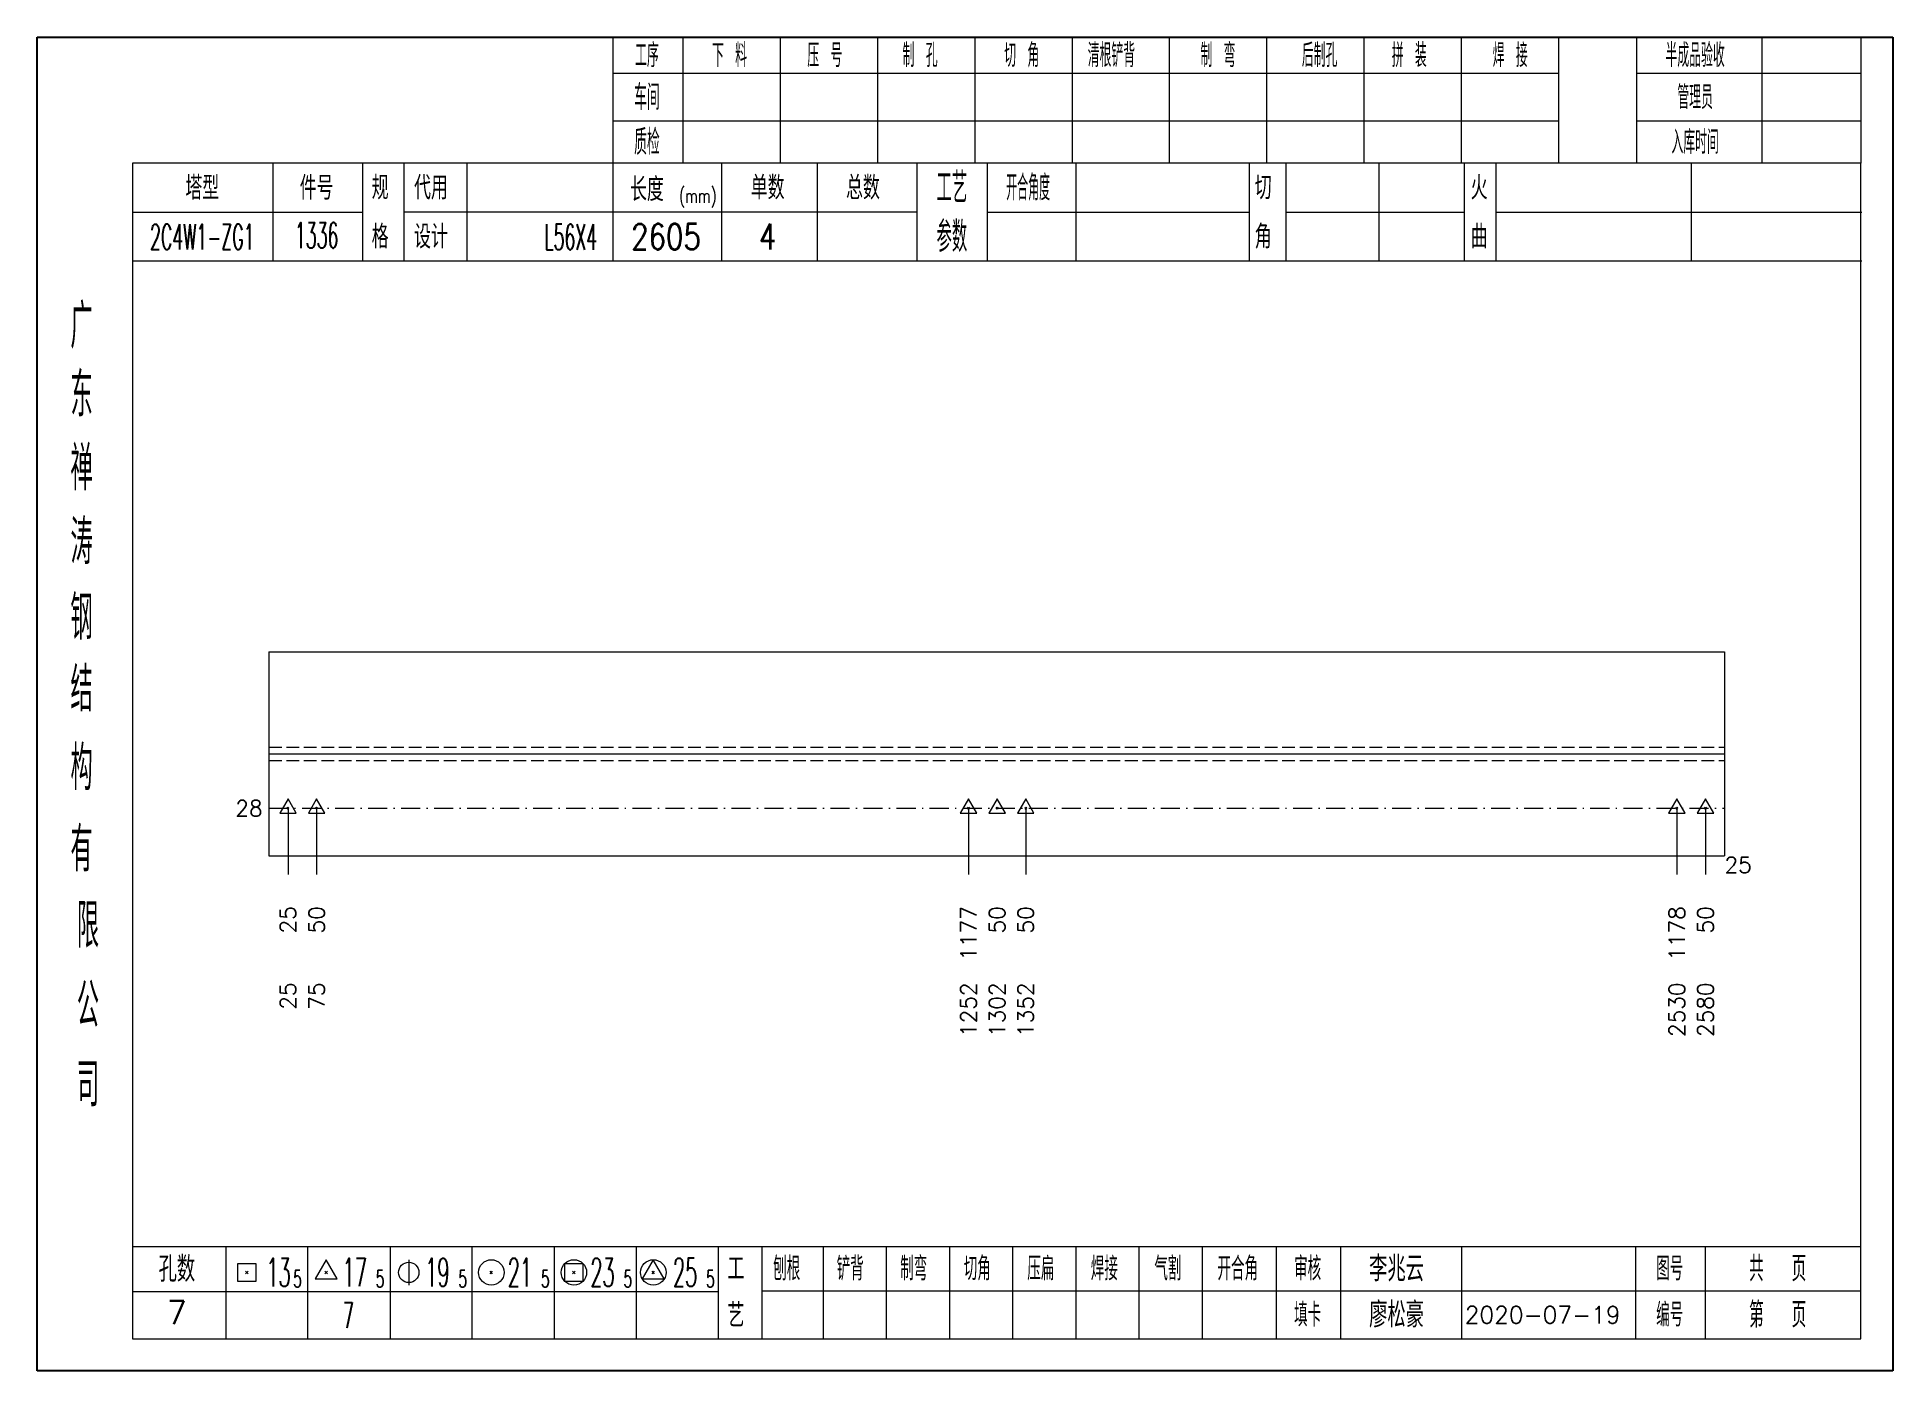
# Model space of a CAD drawing. Extents: x 154981 to 165753, y -86801 to -82885.
# Drawn here: x 162027.9 to 162320.1, y -83536.6 to -83326.7 of the extents above; entities that cross this region are included whole.
import ezdxf
from ezdxf.enums import TextEntityAlignment as Align

# ---------------------------------------------------------------- set-up
doc = ezdxf.new("R2010")
doc.units = 0
doc.header["$MEASUREMENT"] = 0
doc.linetypes.add('一点画线', pattern=[5.2, 3, -1, 0.2, -1])
doc.linetypes.add('虚线', pattern=[2.75, 2, -0.75])
doc.layers.get('0').update_dxf_attribs({"linetype": 'CONTINUOUS', "lineweight": 25})
for name, color, linetype, lineweight in [('1', 7, 'CONTINUOUS', 25), ('4', 7, 'CONTINUOUS', 25), ('5', 7, 'CONTINUOUS', 25)]:
    doc.layers.add(name, color=color, linetype=linetype, lineweight=lineweight)
doc.styles.get("Standard").update_dxf_attribs({"font": 'simplex.shx', "width": 0.7, "height": 3, "bigfont": 'gbhzfs.shx'})

msp = doc.modelspace()

# ---------------------------------------------------------------- texts
at = {"color": 7, "linetype": 'Continuous', "lineweight": 13}
msp.add_text('28', height=2.5, dxfattribs=at).set_placement((162063.43666, -83448.06526), align=Align.MIDDLE_RIGHT)
at = {"layer": '1', "color": 7, "linetype": 'Continuous', "lineweight": 13}
msp.add_text('25', height=2.5, dxfattribs=at).set_placement((162293.56666, -83456.99383), align=Align.MIDDLE_LEFT)
at = {"layer": '1', "color": 4, "linetype": 'Continuous', "lineweight": 9}
for s, p in [('25', (162067.43666, -83463.49383)), ('50', (162071.93666, -83463.49383)), ('1177', (162174.5598, -83463.49383)), ('50', (162179.0598, -83463.49383)), ('50', (162183.5598, -83463.49383)), ('1178', (162286.06666, -83463.49383)), ('50', (162290.56666, -83463.49383))]:
    msp.add_text(s, height=2.5, rotation=90, dxfattribs=at).set_placement(p, align=Align.MIDDLE_RIGHT)
at = {"layer": '1', "color": 7, "linetype": 'Continuous', "lineweight": 13}
for s, p in [('25', (162067.43666, -83475.49383)), ('75', (162071.93666, -83475.49383)), ('1252', (162174.5598, -83475.49383)), ('1302', (162179.0598, -83475.49383)), ('1352', (162183.5598, -83475.49383)), ('2530', (162286.06666, -83475.49383)), ('2580', (162290.56666, -83475.49383))]:
    msp.add_text(s, height=2.5, rotation=90, dxfattribs=at).set_placement(p, align=Align.MIDDLE_RIGHT)
at = {"layer": '4', "color": 1, "linetype": 'Continuous', "lineweight": 25}
for s, height, width, p in [('工序', 3.7, 0.7, (162123.93666, -83329.53733)), ('下 料', 3.7, 0.7, (162136.93666, -83329.53733)), ('压 号', 3.7, 0.7, (162151.93666, -83329.53733)), ('制 孔', 3.7, 0.7, (162166.93666, -83329.53733)), ('切 角', 3.7, 0.7, (162182.93666, -83329.53733)), ('清根铲背 ', 3.7, 0.7, (162197.93666, -83329.53733)), (' 制 弯', 3.7, 0.7, (162212.93666, -83329.53733)), (' 后制孔', 3.7, 0.7, (162228.93666, -83329.53733)), ('拼 装', 3.7, 0.7, (162243.93666, -83329.53733)), (' 焊 接', 3.7, 0.7, (162258.93666, -83329.53733)), ('半成品验收', 3.7, 0.7, (162288.93666, -83329.53733)), ('车间', 4, 0.7, (162123.93666, -83336.13733)), ('管理员', 3.7, 0.7, (162288.93666, -83336.13733)), ('质检', 4, 0.7, (162123.93666, -83343.19733)), ('入库时间', 3.7, 0.7, (162288.93666, -83343.19733)), ('工艺', 4.8, 0.7, (162171.93666, -83350.37733)), ('(mm)', 2.24, 0.7, (162131.93666, -83351.63733)), ('开合角度', 4, 0.6, (162183.93666, -83350.37733)), ('2C4W1-ZG1', 4, 0.5, (162053.93666, -83358.11733)), ('1336', 4, 0.5, (162071.93666, -83357.86733)), ('L56X4', 4, 0.5, (162111.93666, -83358.13733)), ('2605', 4, 0.8, (162126.93666, -83358.08733)), ('4', 4, 0.8, (162142.93666, -83358.08733)), ('参数', 4.8, 0.7, (162171.93666, -83358.08733)), ('广', 6.96, 0.7, (162034.93666, -83372.16733)), ('东', 6.96, 0.7, (162034.93666, -83382.95733)), ('禅', 6.96, 0.7, (162034.93666, -83394.54733)), ('涛', 6.96, 0.7, (162034.93666, -83406.14733)), ('钢', 6.96, 0.7, (162034.93666, -83418.03733)), ('结', 6.96, 0.7, (162034.93666, -83429.34733)), ('构', 6.96, 0.7, (162034.93666, -83441.72733)), ('有', 6.96, 0.7, (162034.93666, -83454.53733)), ('限', 6.96, 0.7, (162035.93666, -83466.53733)), ('公', 6.96, 0.7, (162035.93666, -83479.07733)), ('司', 6.96, 0.7, (162035.93666, -83491.55733)), ('13', 4.47, 0.5, (162065.93666, -83521.13733)), ('17', 4.47, 0.5, (162077.93666, -83521.13733)), ('19', 4.47, 0.5, (162090.93666, -83521.13733)), ('21', 4.47, 0.5, (162103.93666, -83521.13733)), ('23', 4.47, 0.5, (162116.93666, -83521.13733)), ('25', 4.47, 0.5, (162129.93666, -83521.13733)), ('刨根', 3.7, 0.8, (162145.93666, -83520.53733)), ('铲背', 3.7, 0.8, (162155.93666, -83520.53733)), ('制弯', 3.7, 0.8, (162165.93666, -83520.53733)), ('切角', 3.7, 0.8, (162175.93666, -83520.53733)), ('压扁', 3.7, 0.8, (162185.93666, -83520.53733)), ('焊接', 3.7, 0.8, (162195.93666, -83520.53733)), ('气割', 3.7, 0.8, (162205.93666, -83520.53733)), ('开合角', 3.7, 0.8, (162216.93666, -83520.53733)), ('审核', 3.7, 0.8, (162227.93666, -83520.53733)), ('图号', 3.7, 0.8, (162284.93666, -83520.53733)), ('共  页', 4, 0.8, (162301.93666, -83520.53733)), ('5', 2.68, 0.6, (162068.93666, -83522.13733)), ('5', 2.68, 0.6, (162081.93666, -83522.13733)), ('5', 2.68, 0.6, (162094.93666, -83522.13733)), ('5', 2.68, 0.6, (162107.93666, -83522.13733)), ('5', 2.68, 0.6, (162120.93666, -83522.13733)), ('5', 2.68, 0.6, (162133.93666, -83522.13733)), ('填卡', 3.7, 0.8, (162227.93666, -83527.80733)), ('编号', 3.7, 0.8, (162284.93666, -83527.80733)), ('第  页', 4, 0.8, (162301.93666, -83527.80733)), ('7', 4, 0.5, (162076.93666, -83527.88733))]:
    msp.add_text(s, height=height, dxfattribs=dict(at, width=width)).set_placement(p, align=Align.MIDDLE_CENTER)
for s, height, p in [('塔型', 3.7, (162053.93666, -83350.40733)), ('件号', 3.7, (162071.93666, -83350.40733)), ('规', 3.7, (162081.93666, -83350.37733)), ('代用', 3.7, (162089.93666, -83350.37733)), ('长度', 3.7, (162123.93666, -83350.63733)), ('单数', 3.7, (162142.93666, -83350.37733)), ('总数', 3.7, (162157.93666, -83350.37733)), ('切', 3.7, (162220.93666, -83350.37733)), ('火', 3.7, (162254.93666, -83350.37733)), ('格', 3.7, (162081.93666, -83358.08733)), ('设计', 3.7, (162089.93666, -83358.08733)), ('角', 3.7, (162220.93666, -83358.08733)), ('曲', 3.7, (162254.93666, -83358.08733)), ('孔数', 4, (162049.93666, -83520.61733)), ('工', 3.7, (162137.93666, -83520.53733)), ('李兆云', 4, (162241.93666, -83520.53733)), ('7', 3.7, (162049.93666, -83527.44733)), ('艺', 3.7, (162137.93666, -83527.88733)), ('廖松豪', 4, (162241.93666, -83527.80733)), ('2020-07-19', 2.7, (162264.93666, -83527.80733))]:
    msp.add_text(s, height=height, dxfattribs=at).set_placement(p, align=Align.MIDDLE_CENTER)

# ---------------------------------------------------------------- blocks, each defined once
blk = doc.blocks.new('孔17.5')
at = {"layer": '5', "color": 7, "linetype": 'Continuous', "lineweight": 13}
for p, q in [((0, 1), (-0.866, -0.5)), ((-0.1, -0.1), (0.1, 0.1)), ((0.1, -0.1), (-0.1, 0.1)), ((0.866, -0.5), (0, 1)), ((-0.866, -0.5), (0.866, -0.5))]:
    blk.add_line(p, q, dxfattribs=at)
blk = doc.blocks.new('CTJGK')
at = {"color": 6, "linetype": 'Continuous'}
for p, q in [((0, 209.97), (292.13, 209.97)), ((0, 0), (0, 209.97)), ((292.13, 209.97), (292.13, 0)), ((292.13, 0), (0, 0))]:
    blk.add_line(p, q, dxfattribs=at)

# ---------------------------------------------------------------- linework, layer by layer
at = {"color": 7, "linetype": 'Continuous', "lineweight": 18}
for p, q in [((162064.43666, -83423.4224), (162064.43666, -83455.56526)), ((162064.43666, -83423.4224), (162293.56666, -83423.4224)), ((162293.56666, -83423.4224), (162293.56666, -83455.56526)), ((162064.43666, -83439.49383), (162293.56666, -83439.49383))]:
    msp.add_line(p, q, dxfattribs=at)
at = {"color": 6, "linetype": '虚线', "lineweight": 18}
for p, q in [((162064.43666, -83438.4224), (162293.56666, -83438.4224)), ((162064.43666, -83440.56526), (162293.56666, -83440.56526))]:
    msp.add_line(p, q, dxfattribs=at)
at = {"color": 1, "linetype": '一点画线', "lineweight": 13}
msp.add_line((162064.43666, -83448.06526), (162293.56666, -83448.06526), dxfattribs=at)
at = {"color": 7, "linetype": 'Continuous', "lineweight": 13}
for p, q in [((162067.43666, -83448.06526), (162067.43666, -83458.49383)), ((162071.93666, -83448.06526), (162071.93666, -83458.49383)), ((162174.5598, -83448.06526), (162174.5598, -83458.49383)), ((162183.5598, -83448.06526), (162183.5598, -83458.49383)), ((162286.06666, -83448.06526), (162286.06666, -83458.49383)), ((162290.56666, -83448.06526), (162290.56666, -83458.49383))]:
    msp.add_line(p, q, dxfattribs=at)
at = {"layer": '1', "color": 7, "linetype": 'Continuous', "lineweight": 18}
msp.add_line((162064.43666, -83455.56526), (162293.56666, -83455.56526), dxfattribs=at)
at = {"layer": '4', "color": 1, "linetype": 'Continuous', "lineweight": 18}
for p, q in [((162027.93666, -83326.66733), (162027.93666, -83536.63733)), ((162320.06666, -83326.66733), (162027.93666, -83326.66733)), ((162118.56666, -83326.66733), (162118.56666, -83346.50733)), ((162129.59666, -83326.66733), (162129.59666, -83346.52733)), ((162144.90666, -83326.66733), (162144.90666, -83346.52733)), ((162160.22666, -83326.66733), (162160.22666, -83346.52733)), ((162175.53666, -83326.66733), (162175.53666, -83346.52733)), ((162190.84666, -83326.66733), (162190.84666, -83346.52733)), ((162206.15666, -83326.66733), (162206.15666, -83346.52733)), ((162221.47666, -83326.66733), (162221.47666, -83346.52733)), ((162236.78666, -83326.66733), (162236.78666, -83346.52733)), ((162252.09666, -83326.66733), (162252.09666, -83346.52733)), ((162267.40666, -83326.66733), (162267.40666, -83346.50733)), ((162267.40666, -83326.66733), (162267.40666, -83346.52733)), ((162279.68666, -83326.66733), (162279.68666, -83346.52733)), ((162299.43666, -83326.66733), (162299.43666, -83346.52733)), ((162315.01666, -83326.66733), (162315.01666, -83346.52733)), ((162320.06666, -83356.46733), (162320.06666, -83326.66733)), ((162267.40666, -83332.39733), (162118.56666, -83332.39733)), ((162315.01666, -83332.39733), (162279.68666, -83332.39733)), ((162267.40666, -83339.87733), (162118.56666, -83339.87733)), ((162315.01666, -83339.87733), (162279.68666, -83339.87733)), ((162042.94666, -83346.52733), (162042.94666, -83531.58733)), ((162315.01666, -83346.52733), (162042.94666, -83346.52733)), ((162065.06666, -83346.51733), (162065.06666, -83361.93733)), ((162079.21666, -83361.93733), (162079.21666, -83346.52733)), ((162085.71666, -83361.93733), (162085.71666, -83346.52733)), ((162095.58666, -83346.52733), (162095.58666, -83361.93733)), ((162118.56666, -83346.50733), (162118.56666, -83361.93733)), ((162135.68666, -83346.52733), (162135.68666, -83361.93733)), ((162150.73666, -83346.52733), (162150.73666, -83361.93733)), ((162166.43666, -83346.52733), (162166.43666, -83361.93733)), ((162177.49666, -83346.52733), (162177.49666, -83361.93733)), ((162191.44666, -83346.52733), (162191.44666, -83361.93733)), ((162218.74666, -83346.52733), (162218.74666, -83361.93733)), ((162224.50666, -83346.52733), (162224.50666, -83361.93733)), ((162239.12666, -83346.52733), (162239.12666, -83361.93733)), ((162252.58666, -83346.52733), (162252.58666, -83361.93733)), ((162257.57666, -83346.52733), (162257.57666, -83361.93733)), ((162288.31666, -83346.52733), (162288.31666, -83361.93733)), ((162315.01666, -83531.58733), (162315.01666, -83346.52733)), ((162079.21666, -83354.28733), (162042.94666, -83354.28733)), ((162166.43666, -83354.23733), (162085.71666, -83354.23733)), ((162177.49666, -83354.23733), (162218.74666, -83354.23733)), ((162224.50666, -83354.23733), (162252.58666, -83354.23733)), ((162257.57666, -83354.23733), (162315.19666, -83354.23733)), ((162320.06666, -83536.63733), (162320.06666, -83356.46733)), ((162315.19666, -83361.93733), (162042.94666, -83361.93733)), ((162042.94666, -83517.05733), (162315.01666, -83517.05733)), ((162057.63666, -83517.05733), (162057.63666, -83531.58733)), ((162070.56666, -83531.58733), (162070.56666, -83517.05733)), ((162083.49666, -83517.05733), (162083.49666, -83531.58733)), ((162096.41666, -83531.58733), (162096.41666, -83517.05733)), ((162109.34666, -83517.05733), (162109.34666, -83531.58733)), ((162122.27666, -83531.58733), (162122.27666, -83517.05733)), ((162135.19666, -83531.58733), (162135.19666, -83517.05733)), ((162142.06666, -83531.58733), (162142.06666, -83517.05733)), ((162151.72666, -83531.58733), (162151.72666, -83517.05733)), ((162161.66666, -83531.58733), (162161.66666, -83517.05733)), ((162171.60666, -83531.58733), (162171.60666, -83517.05733)), ((162181.55666, -83531.58733), (162181.55666, -83517.05733)), ((162191.49666, -83531.58733), (162191.49666, -83517.05733)), ((162201.43666, -83531.58733), (162201.43666, -83517.05733)), ((162211.38666, -83531.58733), (162211.38666, -83517.05733)), ((162223.02666, -83531.58733), (162223.02666, -83517.05733)), ((162233.17666, -83531.58733), (162233.17666, -83517.05733)), ((162252.23666, -83531.58733), (162252.23666, -83517.05733)), ((162279.61666, -83531.58733), (162279.61666, -83517.05733)), ((162290.57666, -83531.58733), (162290.57666, -83517.05733)), ((162135.19666, -83524.18733), (162042.94666, -83524.18733)), ((162142.02666, -83524.02733), (162315.01666, -83524.02733)), ((162042.94666, -83531.58733), (162315.01666, -83531.58733)), ((162027.93666, -83536.63733), (162320.06666, -83536.63733))]:
    msp.add_line(p, q, dxfattribs=at)
at = {"layer": '4', "color": 7, "linetype": 'Continuous', "lineweight": 13}
for p, q in [((162059.52266, -83522.55133), (162059.52266, -83519.72333)), ((162059.52266, -83519.72333), (162062.35066, -83519.72333)), ((162062.35066, -83519.72333), (162062.35066, -83522.55133)), ((162073.43666, -83519.13733), (162071.70466, -83522.13733)), ((162075.16866, -83522.13733), (162073.43666, -83519.13733)), ((162086.43666, -83519.13733), (162086.43666, -83523.13733)), ((162111.02266, -83522.55133), (162111.02266, -83519.72333)), ((162111.02266, -83519.72333), (162113.85066, -83519.72333)), ((162113.85066, -83519.72333), (162113.85066, -83522.55133)), ((162124.93666, -83519.13733), (162123.20466, -83522.13733)), ((162126.66866, -83522.13733), (162124.93666, -83519.13733)), ((162062.35066, -83522.55133), (162059.52266, -83522.55133)), ((162060.73666, -83521.33733), (162061.13666, -83520.93733)), ((162061.13666, -83521.33733), (162060.73666, -83520.93733)), ((162071.70466, -83522.13733), (162075.16866, -83522.13733)), ((162073.23666, -83521.33733), (162073.63666, -83520.93733)), ((162073.63666, -83521.33733), (162073.23666, -83520.93733)), ((162099.23666, -83521.33733), (162099.63666, -83520.93733)), ((162099.63666, -83521.33733), (162099.23666, -83520.93733)), ((162113.85066, -83522.55133), (162111.02266, -83522.55133)), ((162112.23666, -83521.33733), (162112.63666, -83520.93733)), ((162112.63666, -83521.33733), (162112.23666, -83520.93733)), ((162123.20466, -83522.13733), (162126.66866, -83522.13733)), ((162124.73666, -83521.33733), (162125.13666, -83520.93733)), ((162125.13666, -83521.33733), (162124.73666, -83520.93733))]:
    msp.add_line(p, q, dxfattribs=at)
for centre, radius in [((162086.43666, -83521.13733), 1.6), ((162099.43666, -83521.13733), 2), ((162112.43666, -83521.13733), 2), ((162124.93666, -83521.13733), 2)]:
    msp.add_circle(centre, radius, dxfattribs=at)

# ---------------------------------------------------------------- block references
at = {"color": 0, "linetype": 'Continuous'}
msp.add_blockref('CTJGK', (162027.93666, -83536.63733), dxfattribs=at)
at = {"layer": '1', "color": 4, "linetype": 'Continuous', "lineweight": 9, "xscale": 1.5, "yscale": 1.5, "zscale": 1.5}
for p in [(162067.43666, -83448.06526), (162071.93666, -83448.06526), (162174.5598, -83448.06526), (162179.0598, -83448.06526), (162183.5598, -83448.06526), (162286.06666, -83448.06526), (162290.56666, -83448.06526)]:
    msp.add_blockref('孔17.5', p, dxfattribs=at)

msp.set_redraw_order([(e.dxf.handle, doc.entitydb.next_handle()) for e in msp.query("TEXT MTEXT ATTDEF DIMENSION ARC_DIMENSION")])  # texts and dimensions are drawn at this point

doc.saveas('drawing.dxf')
